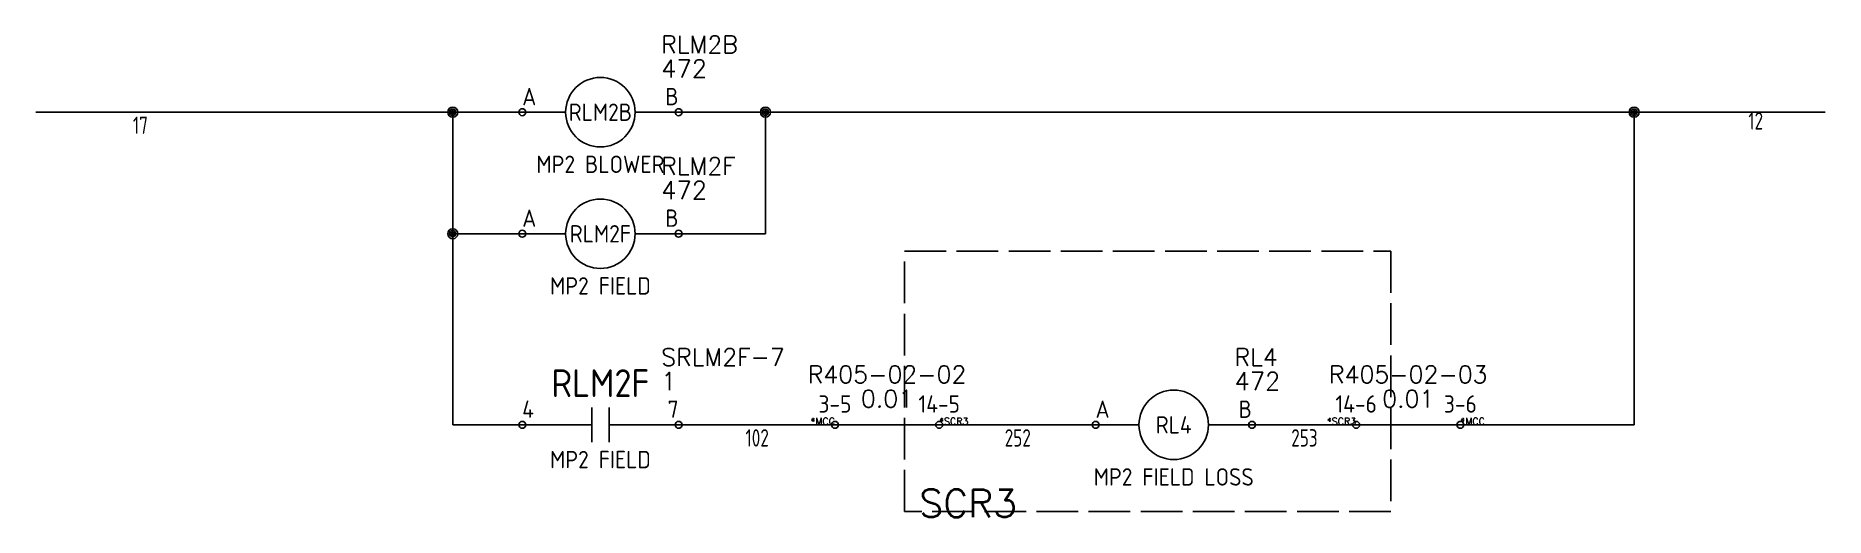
# Model space of a CAD drawing. Header units: millimetres. Extents: x 0 to 1973, y 0 to 646.
# Drawn here: x 1715 to 1972.5, y 524.2 to 593.5 of the extents above; entities that cross this region are included whole.
import ezdxf
from ezdxf.enums import TextEntityAlignment as Align

# ---------------------------------------------------------------- set-up
doc = ezdxf.new("R2010")
doc.units = ezdxf.units.MM
doc.header["$LTSCALE"] = 0.5
doc.linetypes.add('ACAD_ISO02W100', pattern=[15, 12, -3])
for name, color, linetype in [('LOCBOX', 7, 'ACAD_ISO02W100'), ('NETLIST', 50, 'Continuous'), ('SYMS', 7, 'Continuous'), ('WIREFIXED', 7, 'Continuous'), ('WIRES', 7, 'Continuous')]:
    doc.layers.add(name, color=color, linetype=linetype)
doc.styles.get("Standard").update_dxf_attribs({"font": 'txt.shx', "bigfont": 'gbcbig.shx'})
doc.styles.add('WD_IEC', font='isocp2.shx', dxfattribs={"width": 0.9, "height": 4})

msp = doc.modelspace()

# ---------------------------------------------------------------- texts
at = {"layer": 'LOCBOX'}
msp.add_text('SCR3', height=4, dxfattribs=at).set_placement((1849.17, 523), align=Align.BOTTOM_CENTER)

# ---------------------------------------------------------------- blocks, each defined once
blk = doc.blocks.new('WD_WNH2')
at = {"linetype": 'Continuous', "style": 'WD_IEC', "width": 0.8}
blk.add_attdef('WIRENO', text='', height=2.5, dxfattribs=at).set_placement((0, 0), align=Align.TOP_CENTER)
at = {"style": 'WD_IEC', "flags": 1}
for tag, p in [('W02USER', (0, -1.21)), ('W03USER', (0, -1.33)), ('W04USER', (0, -1.46)), ('W05USER', (0, -1.58)), ('W06USER', (0, -1.71)), ('W07USER', (0, -1.83)), ('W08USER', (0, -1.96)), ('W09USER', (0, -2.08)), ('W01USER', (0, -1.08)), ('W10USER', (0, -2.21))]:
    blk.add_attdef(tag, text='', height=0.08, dxfattribs=at).set_placement(p, align=Align.CENTER)
blk = doc.blocks.new('CONTACTOR-H')
for p, q in [((0, 0), (6.25, 0)), ((16.25, 0), (22.5, 0))]:
    blk.add_line(p, q)
for centre, radius in [((11.25, 0), 5), ((0, 0), 0.5), ((22.5, 0), 0.5)]:
    blk.add_circle(centre, radius)
at = {"style": 'WD_IEC', "flags": 1}
blk.add_attdef('LOC', text='', height=4, dxfattribs=at).set_placement((11.25, 8.5), align=Align.MIDDLE_CENTER)
at = {"style": 'WD_IEC'}
for tag, p, height, flags in [('TERM01', (0, 1), 2.5, 8), ('X4TERM01', (0, 0), 0.64, 1), ('X1TERM02', (22.5, 0), 0.64, 1)]:
    blk.add_attdef(tag, p, '', height=height, dxfattribs=dict(at, flags=flags))
at = {"style": 'WD_IEC', "flags": 8}
blk.add_attdef('TERM02', text='', height=2.5, dxfattribs=at).set_placement((22.5, 1), align=Align.RIGHT)
at = {"style": 'WD_IEC'}
for tag, height, p in [('TAG1', 4, (11.25, 0)), ('DESC1', 2.5, (11.25, -7.5))]:
    blk.add_attdef(tag, text='', height=height, dxfattribs=at).set_placement(p, align=Align.MIDDLE_CENTER)
at = {"layer": 'NETLIST'}
for tag, p, height in [('NETTAG', (20, 8.5), 2.5), ('NETVALUE', (20, 5), 2.56)]:
    blk.add_attdef(tag, p, '', height=height, dxfattribs=at)
blk = doc.blocks.new('WDDOT')
for radius in [0.72, 0.449, 0.223]:
    blk.add_circle((0, 0), radius)
blk = doc.blocks.new('CONTACT-NO')
for p, q in [((2.5, 0), (12.5, 0)), ((12.5, -2.5), (12.5, 2.5)), ((15, -2.5), (15, 2.5)), ((15, 0), (25, 0))]:
    blk.add_line(p, q)
for centre in [(2.5, 0), (25, 0)]:
    blk.add_circle(centre, 0.5)
at = {"style": 'WD_IEC', "flags": 1}
blk.add_attdef('LOC', text='', height=4, dxfattribs=at).set_placement((13.75, 11), align=Align.MIDDLE_CENTER)
at = {"style": 'WD_IEC'}
for tag, height, p in [('TAG1', 4, (13.75, 6)), ('DESC1', 2.5, (13.75, -5))]:
    blk.add_attdef(tag, text='', height=height, dxfattribs=at).set_placement(p, align=Align.MIDDLE_CENTER)
for tag, p, height, flags in [('TERM01', (2.5, 1), 2.5, 8), ('X4TERM01', (2.5, 0), 0.64, 1), ('X1TERM02', (25, 0), 0.64, 1)]:
    blk.add_attdef(tag, p, '', height=height, dxfattribs=dict(at, flags=flags))
at = {"style": 'WD_IEC', "flags": 8}
blk.add_attdef('TERM02', text='', height=2.5, dxfattribs=at).set_placement((25, 1), align=Align.RIGHT)
at = {"layer": 'NETLIST'}
for tag, p, height in [('NETTAG', (22.5, 8.5), 2.5), ('NETVALUE', (22.5, 5), 2.56)]:
    blk.add_attdef(tag, p, '', height=height, dxfattribs=at)
blk = doc.blocks.new('INTERCONNECT-H1')
blk.add_line((-2.5, 0), (12.5, 0))
for centre in [(-2.5, 0), (12.5, 0)]:
    blk.add_circle(centre, 0.5)
at = {"style": 'WD_IEC', "flags": 1}
for tag, height, p in [('LOC', 4, (5, 10)), ('TAG1', 4, (-2.43, 3.16)), ('DESC1', 2.5, (5, -2.5))]:
    blk.add_attdef(tag, text='', height=height, dxfattribs=at).set_placement(p, align=Align.MIDDLE_CENTER)
at = {"style": 'WD_IEC', "flags": 8}
for tag, p in [('TERM01', (-2.5, 1)), ('TERM02', (12.5, 1))]:
    blk.add_attdef(tag, text='', height=2.5, dxfattribs=at).set_placement(p, align=Align.BOTTOM_CENTER)
at = {"style": 'WD_IEC', "flags": 1}
blk.add_attdef('X4TERM01', (-2.5, 0), '', height=0.5, dxfattribs=at)
blk.add_attdef('X1TERM02', text='', height=0.5, dxfattribs=at).set_placement((12.5, 0), align=Align.RIGHT)
at = {"layer": 'NETLIST'}
for tag, p in [('NETTAG', (5, 6)), ('NETVALUE', (5, 2.5))]:
    blk.add_attdef(tag, text='', height=2.5, dxfattribs=at).set_placement(p, align=Align.CENTER)
blk.add_attdef('X4TERMDESC01', text='', height=1, dxfattribs=at).set_placement((-2.5, 0), align=Align.RIGHT)
blk.add_attdef('X1TERMDESC02', (12.5, 0), '', height=1, dxfattribs=at)

# ---------------------------------------------------------------- linework, layer by layer
at = {"layer": 'LOCBOX'}
msp.add_lwpolyline([(1840, 562.5), (1910, 562.5), (1910, 525), (1840, 525)], close=True, dxfattribs=at)
at = {"layer": 'WIRES'}
for p, q in [((1715, 582.5), (1785, 582.5)), ((1775, 565), (1775, 582.5)), ((1820, 582.5), (1807.5, 582.5)), ((1820, 565), (1820, 582.5)), ((1820, 582.5), (1972.5, 582.5)), ((1945, 537.5), (1945, 582.5)), ((1785, 565), (1775, 565)), ((1775, 537.5), (1775, 565)), ((1807.5, 565), (1820, 565)), ((1785, 537.5), (1775, 537.5)), ((1830, 537.5), (1807.5, 537.5)), ((1845, 537.5), (1867.5, 537.5)), ((1890, 537.5), (1905, 537.5)), ((1920, 537.5), (1945, 537.5))]:
    msp.add_line(p, q, dxfattribs=at)

# ---------------------------------------------------------------- block references
ref = msp.add_blockref('CONTACTOR-H', (1785, 582.5))
ref.add_attrib('TERM02', 'B', dxfattribs={"height": 2.5, "style": 'WD_IEC'}).set_placement((1807.5, 583.5), align=Align.RIGHT)
ref.add_attrib('TERM01', 'A', (1785, 583.5), dxfattribs={"height": 2.5, "style": 'WD_IEC'})
ref.add_attrib('DESC1', 'MP2 BLOWER', dxfattribs={"height": 2.5, "style": 'WD_IEC'}).set_placement((1796.25, 575), align=Align.MIDDLE_CENTER)
ref.add_attrib('TAG1', 'RLM2B', dxfattribs={"height": 2.5, "style": 'WD_IEC'}).set_placement((1796.25, 582.5), align=Align.MIDDLE_CENTER)
ref.add_attrib('NETVALUE', '472', (1805, 587.5), dxfattribs={"layer": 'NETLIST', "height": 2.56})
ref.add_attrib('NETTAG', 'RLM2B', (1805, 591), dxfattribs={"layer": 'NETLIST', "height": 2.5})
ref = msp.add_blockref('CONTACTOR-H', (1785, 565))
ref.add_attrib('TERM02', 'B', dxfattribs={"height": 2.5, "style": 'WD_IEC'}).set_placement((1807.5, 566), align=Align.RIGHT)
ref.add_attrib('TERM01', 'A', (1785, 566), dxfattribs={"height": 2.5, "style": 'WD_IEC'})
ref.add_attrib('DESC1', 'MP2 FIELD', dxfattribs={"height": 2.5, "style": 'WD_IEC'}).set_placement((1796.25, 557.5), align=Align.MIDDLE_CENTER)
ref.add_attrib('TAG1', 'RLM2F', dxfattribs={"height": 2.5, "style": 'WD_IEC'}).set_placement((1796.25, 565), align=Align.MIDDLE_CENTER)
ref.add_attrib('NETVALUE', '472', (1805, 570), dxfattribs={"layer": 'NETLIST', "height": 2.56})
ref.add_attrib('NETTAG', 'RLM2F', (1805, 573.5), dxfattribs={"layer": 'NETLIST', "height": 2.5})
ref = msp.add_blockref('CONTACT-NO', (1782.5, 537.5))
ref.add_attrib('NETTAG', 'SRLM2F-7', (1805, 546), dxfattribs={"layer": 'NETLIST', "height": 2.5})
ref.add_attrib('NETVALUE', '1', (1805, 542.5), dxfattribs={"layer": 'NETLIST', "height": 2.56})
ref.add_attrib('TAG1', 'RLM2F', dxfattribs={"height": 4, "style": 'WD_IEC'}).set_placement((1796.25, 543.5), align=Align.MIDDLE_CENTER)
ref.add_attrib('DESC1', 'MP2 FIELD', dxfattribs={"height": 2.5, "style": 'WD_IEC'}).set_placement((1796.25, 532.5), align=Align.MIDDLE_CENTER)
ref.add_attrib('TERM01', '4', (1785, 538.5), dxfattribs={"height": 2.5, "style": 'WD_IEC'})
ref.add_attrib('TERM02', '7', dxfattribs={"height": 2.5, "style": 'WD_IEC'}).set_placement((1807.5, 538.5), align=Align.RIGHT)
ref = msp.add_blockref('CONTACTOR-H', (1867.5, 537.5))
ref.add_attrib('TERM02', 'B', dxfattribs={"height": 2.5, "style": 'WD_IEC'}).set_placement((1890, 538.5), align=Align.RIGHT)
ref.add_attrib('TERM01', 'A', (1867.5, 538.5), dxfattribs={"height": 2.5, "style": 'WD_IEC'})
ref.add_attrib('DESC1', 'MP2 FIELD LOSS', dxfattribs={"height": 2.5, "style": 'WD_IEC'}).set_placement((1878.75, 530), align=Align.MIDDLE_CENTER)
ref.add_attrib('TAG1', 'RL4', dxfattribs={"height": 2.5, "style": 'WD_IEC'}).set_placement((1878.75, 537.5), align=Align.MIDDLE_CENTER)
ref.add_attrib('NETVALUE', '472', (1887.5, 542.5), dxfattribs={"layer": 'NETLIST', "height": 2.56})
ref.add_attrib('NETTAG', 'RL4', (1887.5, 546), dxfattribs={"layer": 'NETLIST', "height": 2.5})
ref = msp.add_blockref('INTERCONNECT-H1', (1832.5, 537.5))
ref.add_attrib('TERM02', '14-5', dxfattribs={"height": 2.5, "style": 'WD_IEC'}).set_placement((1845, 538.5), align=Align.BOTTOM_CENTER)
ref.add_attrib('TERM01', '3-5', dxfattribs={"height": 2.5, "style": 'WD_IEC'}).set_placement((1830, 538.5), align=Align.BOTTOM_CENTER)
ref.add_attrib('NETVALUE', '0.01', dxfattribs={"layer": 'NETLIST', "height": 2.5}).set_placement((1837.5, 540), align=Align.CENTER)
ref.add_attrib('NETTAG', 'R405-02-02', dxfattribs={"layer": 'NETLIST', "height": 2.5}).set_placement((1837.5, 543.5), align=Align.CENTER)
ref.add_attrib('X4TERMDESC01', '*MCC', dxfattribs={"layer": 'NETLIST', "height": 1}).set_placement((1830, 537.5), align=Align.RIGHT)
ref.add_attrib('X1TERMDESC02', '*SCR3', (1845, 537.5), dxfattribs={"layer": 'NETLIST', "height": 1})
ref = msp.add_blockref('INTERCONNECT-H1', (1907.5, 537.5))
ref.add_attrib('TERM02', '3-6', dxfattribs={"height": 2.5, "style": 'WD_IEC'}).set_placement((1920, 538.5), align=Align.BOTTOM_CENTER)
ref.add_attrib('TERM01', '14-6', dxfattribs={"height": 2.5, "style": 'WD_IEC'}).set_placement((1905, 538.5), align=Align.BOTTOM_CENTER)
ref.add_attrib('NETVALUE', '0.01', dxfattribs={"layer": 'NETLIST', "height": 2.5}).set_placement((1912.5, 540), align=Align.CENTER)
ref.add_attrib('NETTAG', 'R405-02-03', dxfattribs={"layer": 'NETLIST', "height": 2.5}).set_placement((1912.5, 543.5), align=Align.CENTER)
ref.add_attrib('X4TERMDESC01', '*SCR3', dxfattribs={"layer": 'NETLIST', "height": 1}).set_placement((1905, 537.5), align=Align.RIGHT)
ref.add_attrib('X1TERMDESC02', '*MCC', (1920, 537.5), dxfattribs={"layer": 'NETLIST', "height": 1})
at = {"layer": 'SYMS'}
for p in [(1775, 582.5), (1820, 582.5), (1945, 582.5), (1775, 565)]:
    msp.add_blockref('WDDOT', p, dxfattribs=at)
at = {"layer": 'WIREFIXED'}
ref = msp.add_blockref('WD_WNH2', (1962.5, 582.5), dxfattribs=at)
ref.add_attrib('WIRENOF', '12', dxfattribs={"linetype": 'Continuous', "height": 2.5, "style": 'WD_IEC', "width": 0.8}).set_placement((1962.5, 582.5), align=Align.TOP_CENTER)
ref = msp.add_blockref('WD_WNH2', (1730, 582.5), dxfattribs=at)
ref.add_attrib('WIRENOF', '17', dxfattribs={"linetype": 'Continuous', "height": 2.5, "style": 'WD_IEC', "width": 0.8}).set_placement((1730.06, 581.87), align=Align.TOP_CENTER)
ref = msp.add_blockref('WD_WNH2', (1818.75, 537.5), dxfattribs=at)
ref.add_attrib('WIRENOF', '102', dxfattribs={"linetype": 'Continuous', "height": 2.5, "style": 'WD_IEC', "width": 0.8}).set_placement((1818.81, 536.87), align=Align.TOP_CENTER)
ref = msp.add_blockref('WD_WNH2', (1856.25, 537.5), dxfattribs=at)
ref.add_attrib('WIRENOF', '252', dxfattribs={"linetype": 'Continuous', "height": 2.5, "style": 'WD_IEC', "width": 0.8}).set_placement((1856.31, 536.87), align=Align.TOP_CENTER)
ref = msp.add_blockref('WD_WNH2', (1897.5, 537.5), dxfattribs=at)
ref.add_attrib('WIRENOF', '253', dxfattribs={"linetype": 'Continuous', "height": 2.5, "style": 'WD_IEC', "width": 0.8}).set_placement((1897.56, 536.87), align=Align.TOP_CENTER)

msp.set_redraw_order([(e.dxf.handle, doc.entitydb.next_handle()) for e in msp.query("TEXT MTEXT ATTDEF DIMENSION ARC_DIMENSION")])  # texts and dimensions are drawn at this point

doc.saveas('drawing.dxf')
